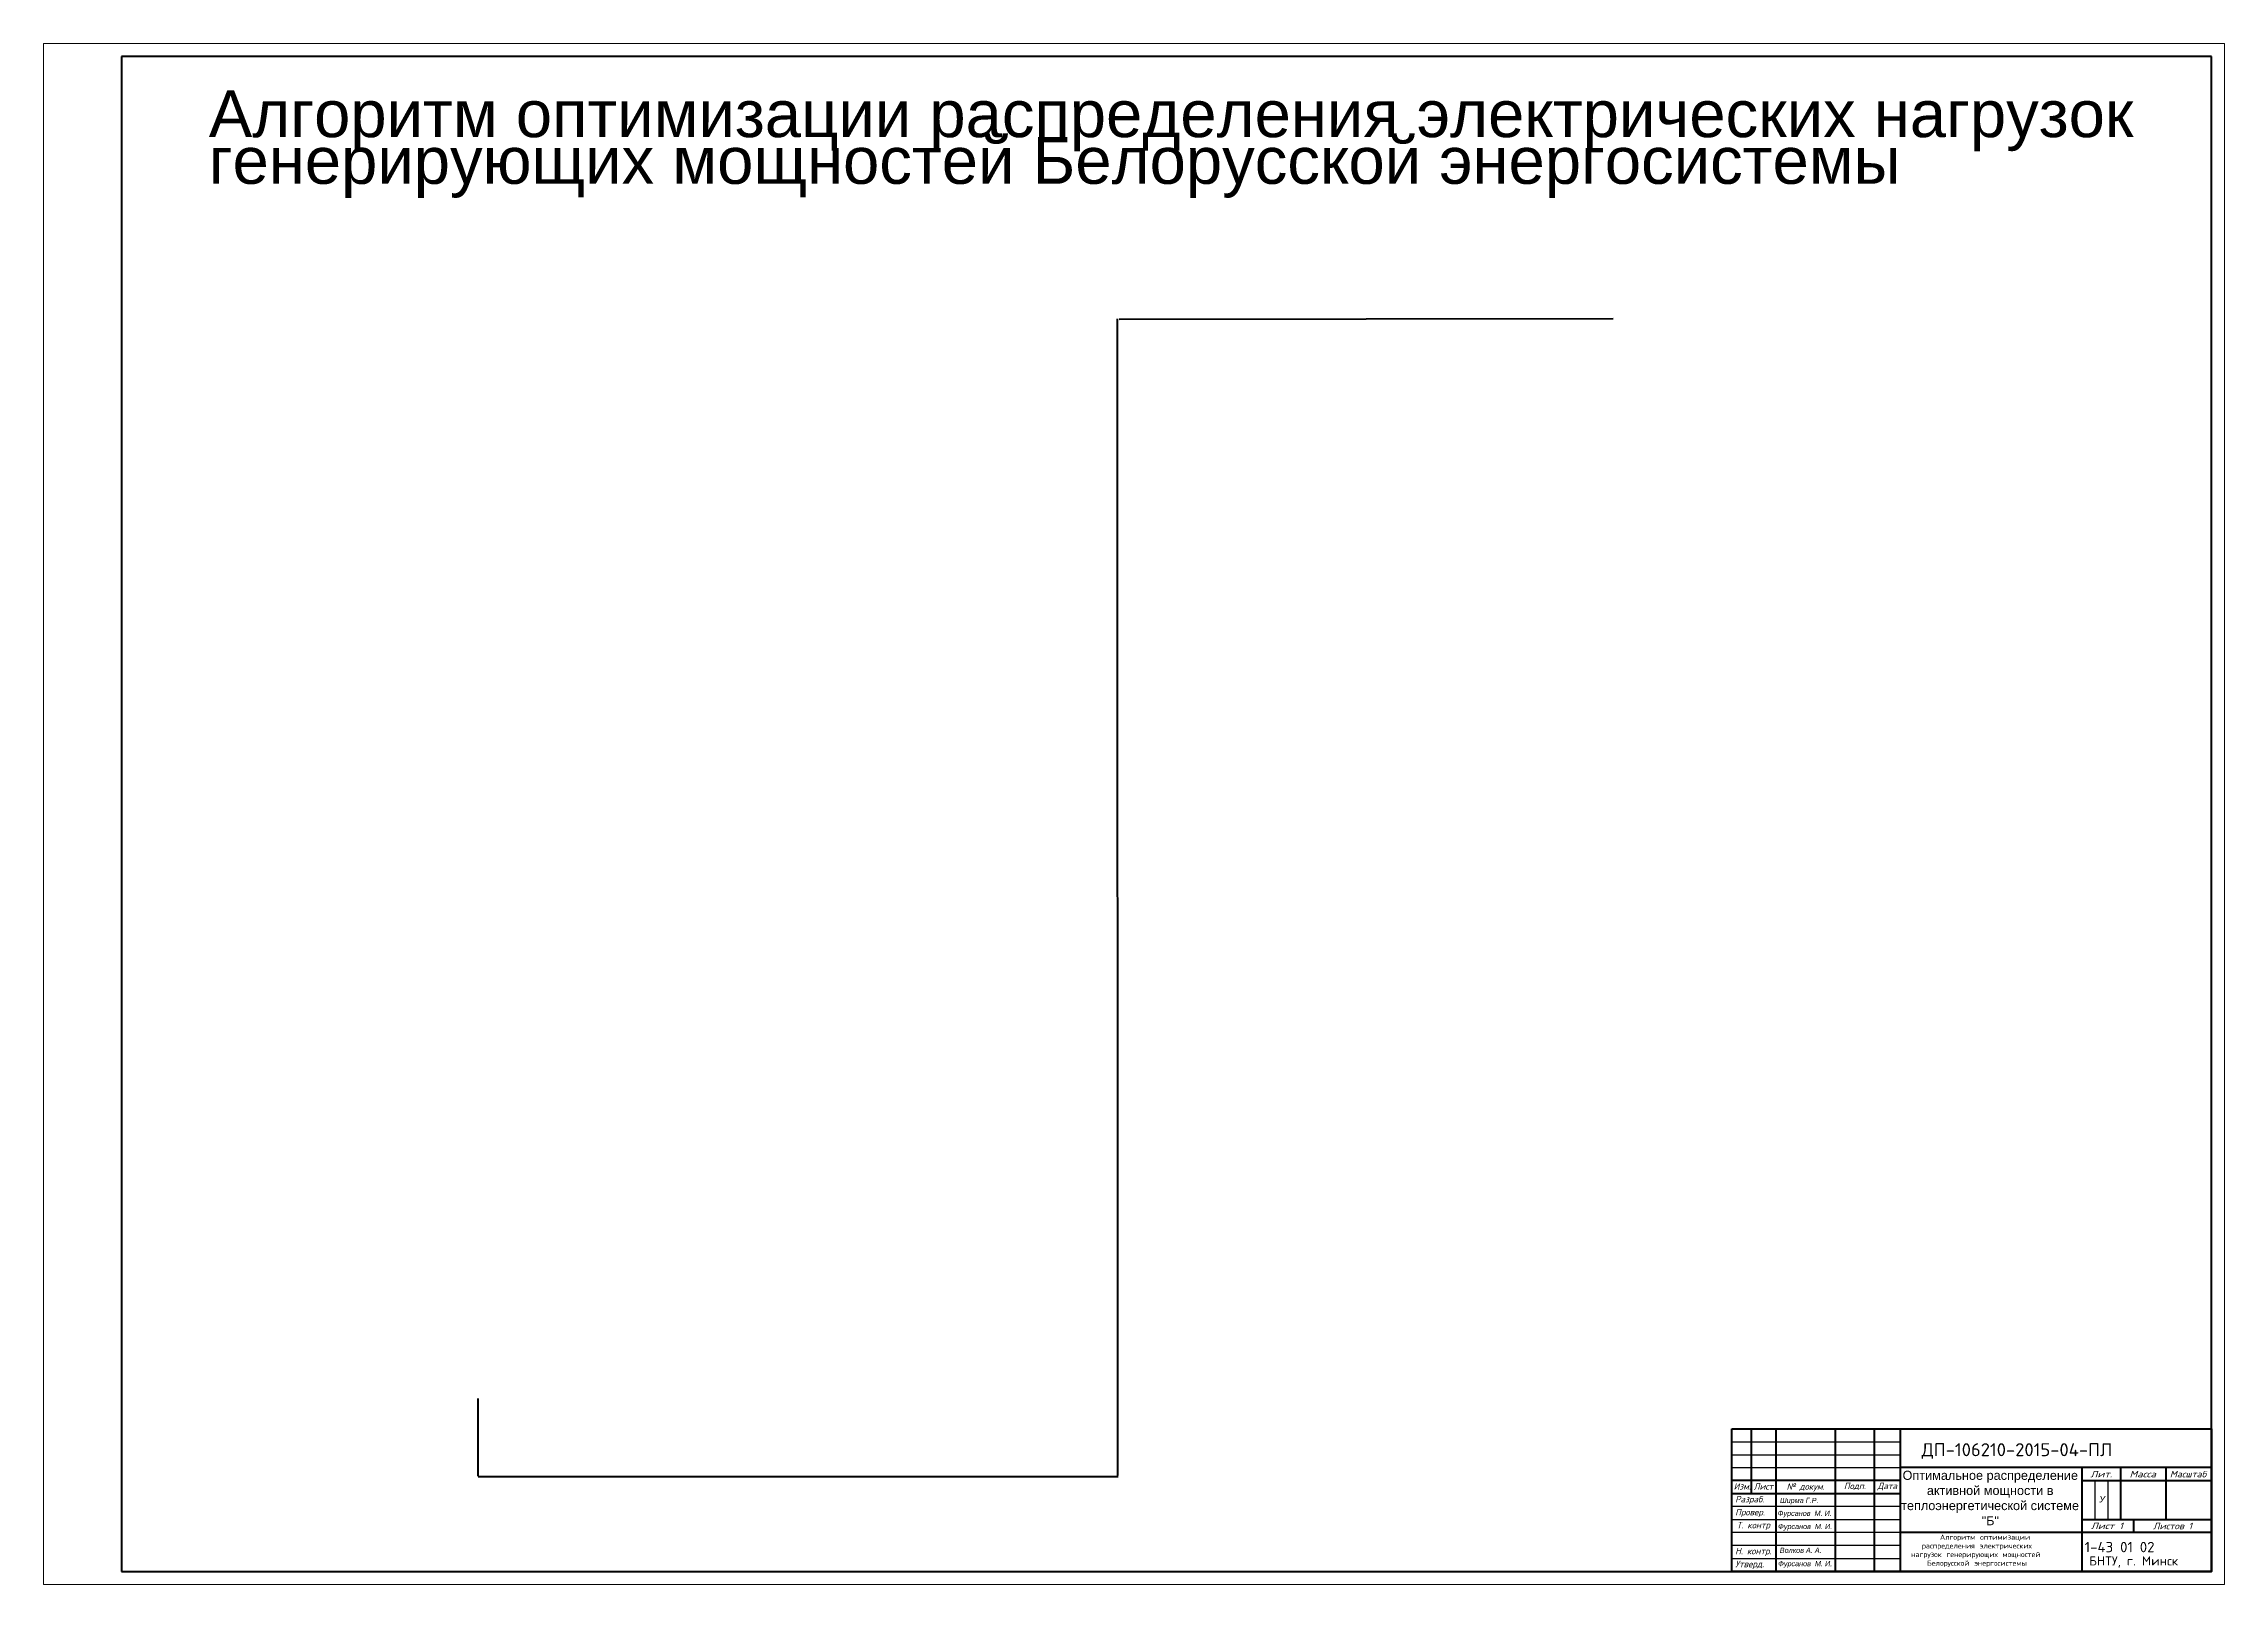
# Model space of a CAD drawing. Header units: millimetres. Extents: x 31864 to 38981, y -7739 to -6115.
# Drawn here: x 35329 to 36170, y -7739 to -7145 of the extents above; entities that cross this region are included whole.
import ezdxf

# ---------------------------------------------------------------- set-up
doc = ezdxf.new("R2010")
doc.units = ezdxf.units.MM
doc.layers.add('6', color=5, linetype='Continuous')
doc.layers.add('Рамка&Осн.надпись', color=7, linetype='Continuous')
doc.styles.get("Standard").update_dxf_attribs({"font": 'txt.shx', "height": 25})
doc.styles.add('Standart', font='txt.shx', dxfattribs={"width": 0.75, "height": 2.5})
doc.styles.add('STYLE1', font='romans.shx')

msp = doc.modelspace()

# ---------------------------------------------------------------- texts
at = {"insert": (35392.68, -7163.2), "char_height": 18, "attachment_point": 1, "line_spacing_factor": 0.6, "style": 'Standart'}
msp.add_mtext_dynamic_manual_height_columns('{\\fArial|b0|i0|c204|p34;\\W1;Алгоритм оптимизации распределения электрических нагрузок генерирующих мощностей Белорусской энергосистемы\\H2.5x; }', width=759.769, gutter_width=170.2, heights=[77.68], dxfattribs=at)
at = {"color": 7, "linetype": 'Continuous', "char_height": 2.5}
for s, insert, width, attachment_point in [('{\\fISOCPEUR|b0|i1|c204|p34;Изм.}', (35980.74, -7701.38), 6.6191, 4), ('{\\fISOCPEUR|b0|i1|c204|p34;Лист}', (35992.21, -7701.38), 10, 5), ('{\\fISOCPEUR|b0|i1|c204|p34;№ докум\\fISOCPEUR|b0|i1|c0|p34;.}', (36008.48, -7701.75), 23, 5), ('{\\fISOCPEUR|b0|i1|c204|p34;Подп.}', (36027.48, -7701.38), 15, 5), ('{\\fISOCPEUR|b0|i1|c204|p34;Дата}', (36039.98, -7701.45), 10, 5), ('{\\fISOCPEUR|b0|i1|c204|p34;\\W1.2;Лит.}', (36122.48, -7696.65), 15, 5), ('{\\fISOCPEUR|b0|i1|c204|p34;\\W1.2;Масса}', (36138.48, -7696.65), 17, 5), ('{\\fISOCPEUR|b0|i1|c204|p34;\\W1.1;Масштаб}', (36155.98, -7696.65), 18, 5), ('{\\fISOCPEUR|b0|i1|c204|p34;Разраб.}', (35981.32, -7706.65), 16.6191, 4), ('{\\fISOCPEUR|b0|i1|c204|p34;Провер.}', (35981.32, -7711.65), 16.6191, 4), ('{\\fArial|b0|i1|c204|p34;У}', (36121.73, -7705.06), 16.4217, 1), ('{\\fISOCPEUR|b0|i1|c204|p34;Т. контр}', (35981.92, -7716.65), 16.0186, 4), ('{\\fISOCPEUR|b0|i1|c204|p34;\\W1.2;Лист 1 \\W1;  }', (36124.66, -7716.61), 20, 5), ('{\\fISOCPEUR|b0|i1|c204|p34;\\W1.1;Листов 1    }', (36149.98, -7716.65), 30, 5), ('{\\fISOCPEUR|b0|i1|c204|p34;Н. контр.}', (35981.32, -7726.65), 16.6191, 4), ('{\\fISOCPEUR|b0|i1|c204|p34;Утверд.}', (35981.32, -7731.65), 16.6191, 4)]:
    msp.add_mtext(s, dxfattribs=dict(at, insert=insert, width=width, attachment_point=attachment_point))
at = {"style": 'Standart'}
for s, width, heights, insert, char_height, attachment_point in [('\\pi0.49831;{\\fArial|b0|i0|c204|p34;\\W1;Оптимальное распределение \\P\\pi9.8798;активной мощности в \\P\\pi-0.044839;теплоэнергетической системе \\P\\pi30.998;"Б"}', 68.2224, [22.93], (36045.38, -7716.36), 3.5, 7), ('\\pi11.203;{\\W1;Алгоритм оптимизации \\P\\pi4.2027;распределения электрических \\P\\pi0.036078;нагрузок генерирующих мощностей \\P\\pi6.2027;Белорусской энергосистемы}', 61.4055, [0], (36049.11, -7719.95), 2, 1)]:
    msp.add_mtext_dynamic_manual_height_columns(s, width=width, gutter_width=12.5, heights=heights, dxfattribs=dict(at, insert=insert, char_height=char_height, attachment_point=attachment_point))
at = {"linetype": 'Continuous', "char_height": 2, "attachment_point": 1}
for s, insert, width in [('{\\fArial|b0|i1|c204|p34;Фурсанов  М. И.}', (35997.72, -7710.75), 23.7688), ('{\\fArial|b0|i1|c204|p34;Ширма Г.Р.}', (35998.61, -7705.79), 19.7662), ('{\\fArial|b0|i1|c204|p34;Фурсанов  М. И.}', (35997.86, -7715.83), 23.7688), ('{\\fArial|b0|i1|c204|p34;Волков А. А.}', (35998.53, -7725.01), 23.7688), ('{\\fArial|b0|i1|c204|p34;Фурсанов  М. И.}', (35997.87, -7730.16), 23.7688)]:
    msp.add_mtext(s, dxfattribs=dict(at, insert=insert, width=width))
at = {"layer": '6', "color": 0, "style": 'STYLE1'}
for s, height, p in [('ДП-106210-2015-04-ПЛ', 5, (36053.22, -7689.74)), ('  1-43 01 02', 4, (36110.81, -7726.77)), ('БНТУ, г. Минск', 3.5, (36117.81, -7731.87))]:
    msp.add_text(s, height=height, dxfattribs=at).set_placement(p)

# ---------------------------------------------------------------- linework, layer by layer
at = {"lineweight": 9}
for p, q in [((36169.98, -7145.15), (35328.98, -7145.15)), ((35328.98, -7145.15), (35328.98, -7739.15)), ((36169.98, -7739.15), (36169.98, -7145.15)), ((35328.98, -7739.15), (36169.98, -7739.15))]:
    msp.add_line(p, q, dxfattribs=at)
at = {"lineweight": 100}
for p, q in [((36164.98, -7150.15), (35358.98, -7150.15)), ((36164.98, -7734.15), (36164.98, -7150.15)), ((35987.51, -7679.15), (35987.51, -7704.15)), ((36164.98, -7694.15), (36044.98, -7694.15)), ((36164.98, -7719.15), (36044.98, -7719.15)), ((36134.98, -7714.15), (36134.98, -7719.15)), ((35358.98, -7734.18), (36164.98, -7734.15))]:
    msp.add_line(p, q, dxfattribs=at)
at = {"lineweight": 100, "ltscale": 0.3}
msp.add_line((35358.98, -7150.15), (35358.98, -7734.18), dxfattribs=at)
at = {"lineweight": 30}
for p, q in [((35979.98, -7694.15), (36044.98, -7694.15)), ((36119.98, -7699.15), (36119.98, -7714.15)), ((36124.98, -7699.15), (36124.98, -7714.15)), ((36044.98, -7719.15), (35979.98, -7719.15))]:
    msp.add_line(p, q, dxfattribs=at)
msp.add_line((36120, -7699.15), (36125.12, -7699.15))
at = {"lineweight": 100}
for points in [[(35979.98, -7679.15), (36164.98, -7679.15), (36164.98, -7734.15), (35979.98, -7734.15), (35979.98, -7679.15)], [(35996.98, -7679.15), (35996.98, -7734.15)], [(36019.98, -7734.15), (36019.98, -7679.15)], [(36034.98, -7679.15), (36034.98, -7734.15)], [(36044.98, -7679.15), (36044.98, -7734.15)], [(36114.98, -7694.15), (36114.98, -7734.15)], [(36129.98, -7694.15), (36129.98, -7714.15)], [(36147.48, -7714.15), (36147.48, -7694.15)], [(36044.98, -7699.15), (35979.98, -7699.15)], [(36114.98, -7699.15), (36164.98, -7699.15)], [(35979.98, -7704.15), (36045, -7704.15)], [(36114.98, -7714.15), (36164.98, -7714.15)]]:
    msp.add_lwpolyline(points, dxfattribs=at)
at = {"lineweight": 30}
for points in [[(35979.98, -7684.15), (36044.98, -7684.15)], [(35979.98, -7689.15), (36044.98, -7689.15)], [(36044.98, -7709.15), (35979.98, -7709.15)], [(35979.98, -7714.15), (36044.98, -7714.15)], [(36044.98, -7724.15), (35979.98, -7724.15), (35979.98, -7729.15), (36044.98, -7729.15)]]:
    msp.add_lwpolyline(points, dxfattribs=at)
at = {"layer": 'Рамка&Осн.надпись', "lineweight": 60}
for p, q in [((35743.19, -7697.23), (35743.15, -7251.19)), ((35743.7, -7251.43), (35934.29, -7251.18)), ((35496.54, -7697.49), (35496.51, -7667.45)), ((35496.52, -7697.51), (35743.36, -7697.51))]:
    msp.add_line(p, q, dxfattribs=at)

msp.set_redraw_order([(e.dxf.handle, doc.entitydb.next_handle()) for e in msp.query("TEXT MTEXT ATTDEF DIMENSION ARC_DIMENSION")])  # texts and dimensions are drawn at this point

doc.saveas('drawing.dxf')
